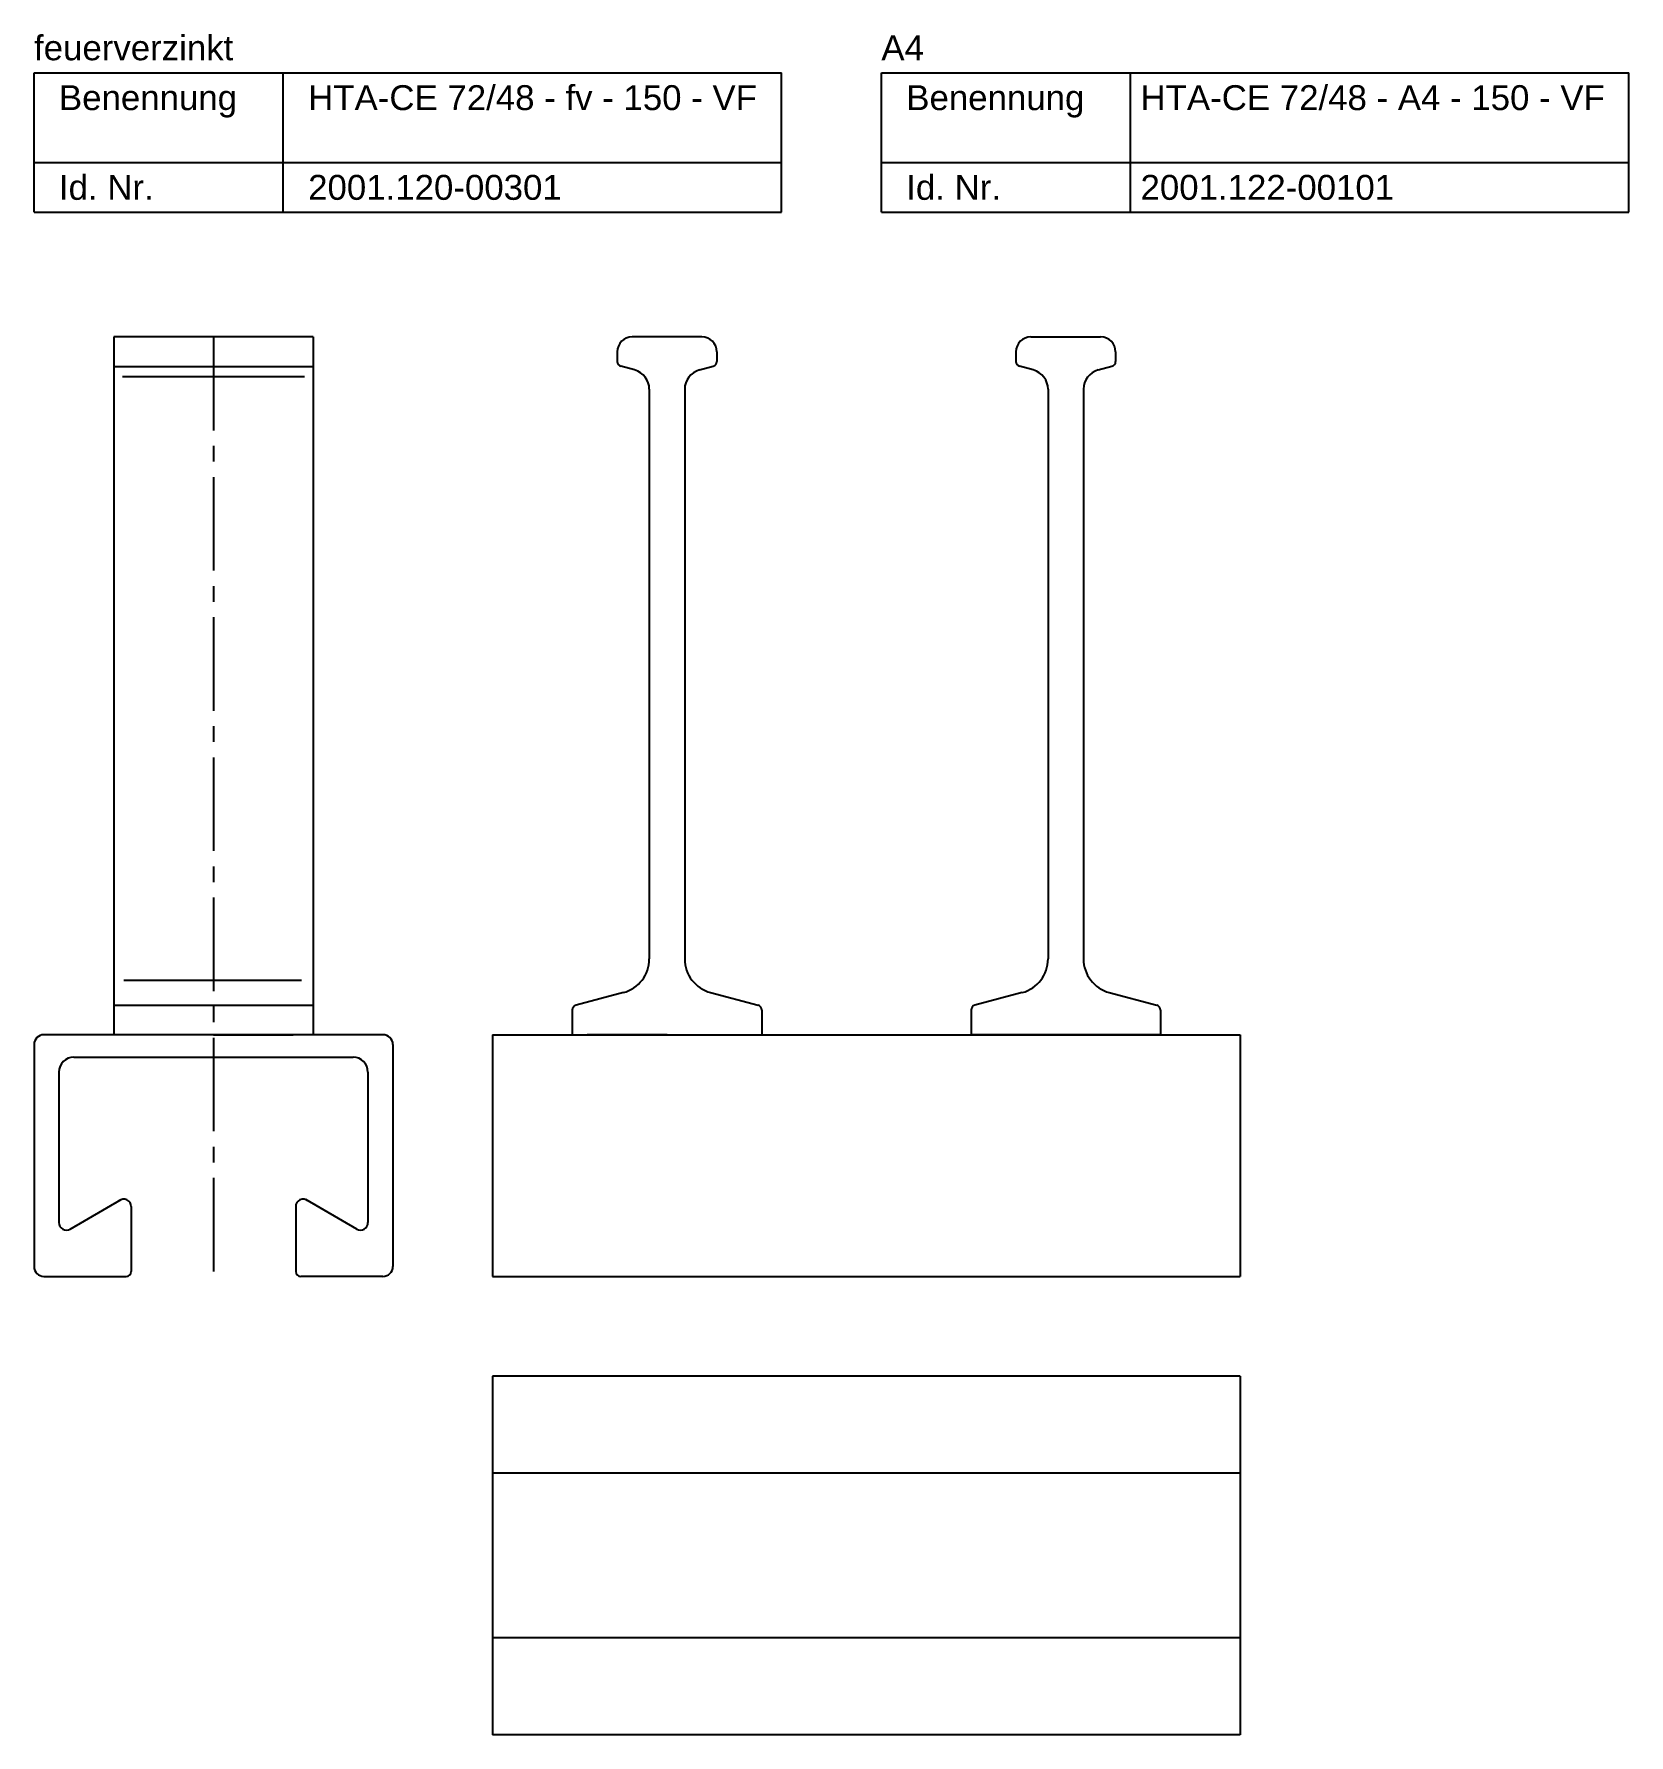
# Model space of a CAD drawing. Header units: millimetres. Extents: x 8733 to 14895, y -778 to 2763.
# Drawn here: x 8732.5 to 9052.5, y 2421.7 to 2763 of the extents above; entities that cross this region are included whole.
import ezdxf

# ---------------------------------------------------------------- set-up
doc = ezdxf.new("R2010")
doc.units = ezdxf.units.MM
doc.linetypes.add('MITTE2', pattern=[1.125, 0.75, -0.125, 0.125, -0.125])
doc.layers.add('HALFEN', color=2, linetype='CONTINUOUS')
doc.styles.add('ARIAL50', font='arial.ttf', dxfattribs={"height": 5})

msp = doc.modelspace()

# ---------------------------------------------------------------- texts
at = {"layer": 'HALFEN', "style": 'ARIAL50'}
for s, p in [('feuerverzinkt', (8732.55, 2757.75)), ('A4', (8902.55, 2757.75)), ('Benennung', (8737.55, 2747.75)), ('HTA-CE 72/48 - fv - 150 - VF', (8787.55, 2747.75)), ('Benennung', (8907.55, 2747.75)), ('HTA-CE 72/48 - A4 - 150 - VF', (8954.55, 2747.75)), ('Id. Nr.', (8737.55, 2729.75)), ('2001.120-00301', (8787.55, 2729.75)), ('Id. Nr.', (8907.55, 2729.75)), ('2001.122-00101', (8954.55, 2729.75))]:
    msp.add_text(s, height=5, dxfattribs=at).set_placement(p)

# ---------------------------------------------------------------- linework, layer by layer
at = {"layer": 'HALFEN'}
for p, q in [((8732.55, 2755.25), (8882.55, 2755.25)), ((8732.55, 2727.25), (8732.55, 2755.25)), ((8782.55, 2727.25), (8782.55, 2755.25)), ((8882.55, 2727.25), (8882.55, 2755.25)), ((8902.55, 2755.25), (9052.55, 2755.25)), ((8902.55, 2727.25), (8902.55, 2755.25)), ((8952.55, 2727.25), (8952.55, 2755.25)), ((9052.55, 2727.25), (9052.55, 2755.25)), ((8732.55, 2737.25), (8882.55, 2737.25)), ((8902.55, 2737.25), (9052.55, 2737.25)), ((8732.55, 2727.25), (8882.55, 2727.25)), ((8902.55, 2727.25), (9052.55, 2727.25)), ((8788.55, 2702.25), (8748.55, 2702.25)), ((8748.55, 2702.25), (8748.55, 2562.25)), ((8788.55, 2702.25), (8788.55, 2562.25)), ((8866.55, 2702.25), (8852.55, 2702.25)), ((8932.55, 2702.25), (8946.55, 2702.25)), ((8788.55, 2696.25), (8748.55, 2696.25)), ((8849.55, 2699.25), (8849.55, 2697.32)), ((8853.03, 2695.62), (8850.29, 2696.35)), ((8866.06, 2695.62), (8868.81, 2696.35)), ((8869.55, 2699.25), (8869.55, 2697.32)), ((8929.55, 2699.25), (8929.55, 2697.32)), ((8933.03, 2695.62), (8930.29, 2696.35)), ((8946.06, 2695.62), (8948.81, 2696.35)), ((8949.55, 2699.25), (8949.55, 2697.32)), ((8856, 2691.75), (8856, 2577.46)), ((8863.1, 2691.75), (8863.1, 2577.46)), ((8936, 2691.75), (8936, 2577.46)), ((8943.1, 2691.75), (8943.1, 2577.46)), ((8850.81, 2570.7), (8841.29, 2568.15)), ((8868.29, 2570.7), (8877.81, 2568.15)), ((8930.81, 2570.7), (8921.29, 2568.15)), ((8948.29, 2570.7), (8957.81, 2568.15)), ((8748.55, 2568.15), (8788.55, 2568.15)), ((8840.55, 2567.18), (8840.55, 2562.25)), ((8878.55, 2567.18), (8878.55, 2562.25)), ((8920.55, 2567.18), (8920.55, 2562.25)), ((8958.55, 2567.18), (8958.55, 2562.25)), ((8732.55, 2560.25), (8732.55, 2515.75)), ((8802.55, 2562.25), (8734.55, 2562.25)), ((8768.55, 2562.25), (8752.55, 2562.25)), ((8768.55, 2562.25), (8784.55, 2562.25)), ((8804.55, 2560.25), (8804.55, 2515.75)), ((8824.55, 2562.25), (8974.55, 2562.25)), ((8824.55, 2562.25), (8824.55, 2513.75)), ((8840.55, 2562.25), (8878.55, 2562.25)), ((8859.55, 2562.25), (8843.55, 2562.25)), ((8859.55, 2562.25), (8875.55, 2562.25)), ((8958.55, 2562.25), (8920.55, 2562.25)), ((8939.55, 2562.25), (8923.55, 2562.25)), ((8939.55, 2562.25), (8955.55, 2562.25)), ((8974.55, 2562.25), (8974.55, 2513.75)), ((8740.55, 2557.75), (8796.55, 2557.75)), ((8737.55, 2554.75), (8737.55, 2524.55)), ((8799.55, 2554.75), (8799.55, 2524.55)), ((8739.8, 2523.25), (8750.03, 2529.16)), ((8797.3, 2523.25), (8787.07, 2529.16)), ((8752.05, 2527.75), (8752.05, 2514.75)), ((8785.05, 2527.75), (8785.05, 2514.75)), ((8734.55, 2513.75), (8751.05, 2513.75)), ((8802.55, 2513.75), (8786.05, 2513.75)), ((8824.55, 2513.75), (8974.55, 2513.75)), ((8974.55, 2493.75), (8824.55, 2493.75)), ((8824.55, 2493.75), (8824.55, 2421.75)), ((8974.55, 2493.75), (8974.55, 2421.75)), ((8974.55, 2474.25), (8824.55, 2474.25)), ((8974.55, 2441.25), (8824.55, 2441.25)), ((8974.55, 2421.75), (8824.55, 2421.75))]:
    msp.add_line(p, q, dxfattribs=at)
at = {"layer": 'HALFEN', "color": 1, "linetype": 'MITTE2', "ltscale": 25}
msp.add_line((8768.55, 2702.25), (8768.55, 2513.75), dxfattribs=at)
at = {"layer": 'HALFEN', "color": 1}
for p, q in [((8786.79, 2694.25), (8750.31, 2694.25)), ((8750.57, 2573.2), (8786.21, 2573.2))]:
    msp.add_line(p, q, dxfattribs=at)
at = {"layer": 'HALFEN'}
for centre, radius, start, end in [((8852.55, 2699.25), 3, 90, 180), ((8866.55, 2699.25), 3, 0, 90), ((8932.55, 2699.25), 3, 90, 180), ((8946.55, 2699.25), 3, 0, 90), ((8850.55, 2697.32), 1, 180, 255), ((8868.55, 2697.32), 1, 285, 0), ((8930.55, 2697.32), 1, 180, 255), ((8948.55, 2697.32), 1, 285, 0), ((8852, 2691.75), 4, 0, 75), ((8867.1, 2691.75), 4, 105, 180), ((8932, 2691.75), 4, 0, 75), ((8947.1, 2691.75), 4, 105, 180), ((8849, 2577.46), 7, 285, 0), ((8870.1, 2577.46), 7, 180, 255), ((8929, 2577.46), 7, 285, 0), ((8950.1, 2577.46), 7, 180, 255), ((8841.55, 2567.18), 1, 105, 180), ((8877.55, 2567.18), 1, 0, 75), ((8921.55, 2567.18), 1, 105, 180), ((8957.55, 2567.18), 1, 0, 75), ((8734.55, 2560.25), 2, 90, 180), ((8802.55, 2560.25), 2, 0, 90), ((8740.55, 2554.75), 3, 90, 180), ((8796.55, 2554.75), 3, 0, 90), ((8750.55, 2527.75), 1.5, 0, 129.7114), ((8786.55, 2527.75), 1.5, 50.2886, 180), ((8739.05, 2524.55), 1.5, 180, 300), ((8798.05, 2524.55), 1.5, 240, 0), ((8734.55, 2515.75), 2, 180, 270), ((8802.55, 2515.75), 2, 270, 0), ((8751.05, 2514.75), 1, 270, 0), ((8786.05, 2514.75), 1, 180, 270)]:
    msp.add_arc(centre, radius, start, end, dxfattribs=at)

msp.set_redraw_order([(e.dxf.handle, doc.entitydb.next_handle()) for e in msp.query("TEXT MTEXT ATTDEF DIMENSION ARC_DIMENSION")])  # texts and dimensions are drawn at this point

doc.saveas('drawing.dxf')
